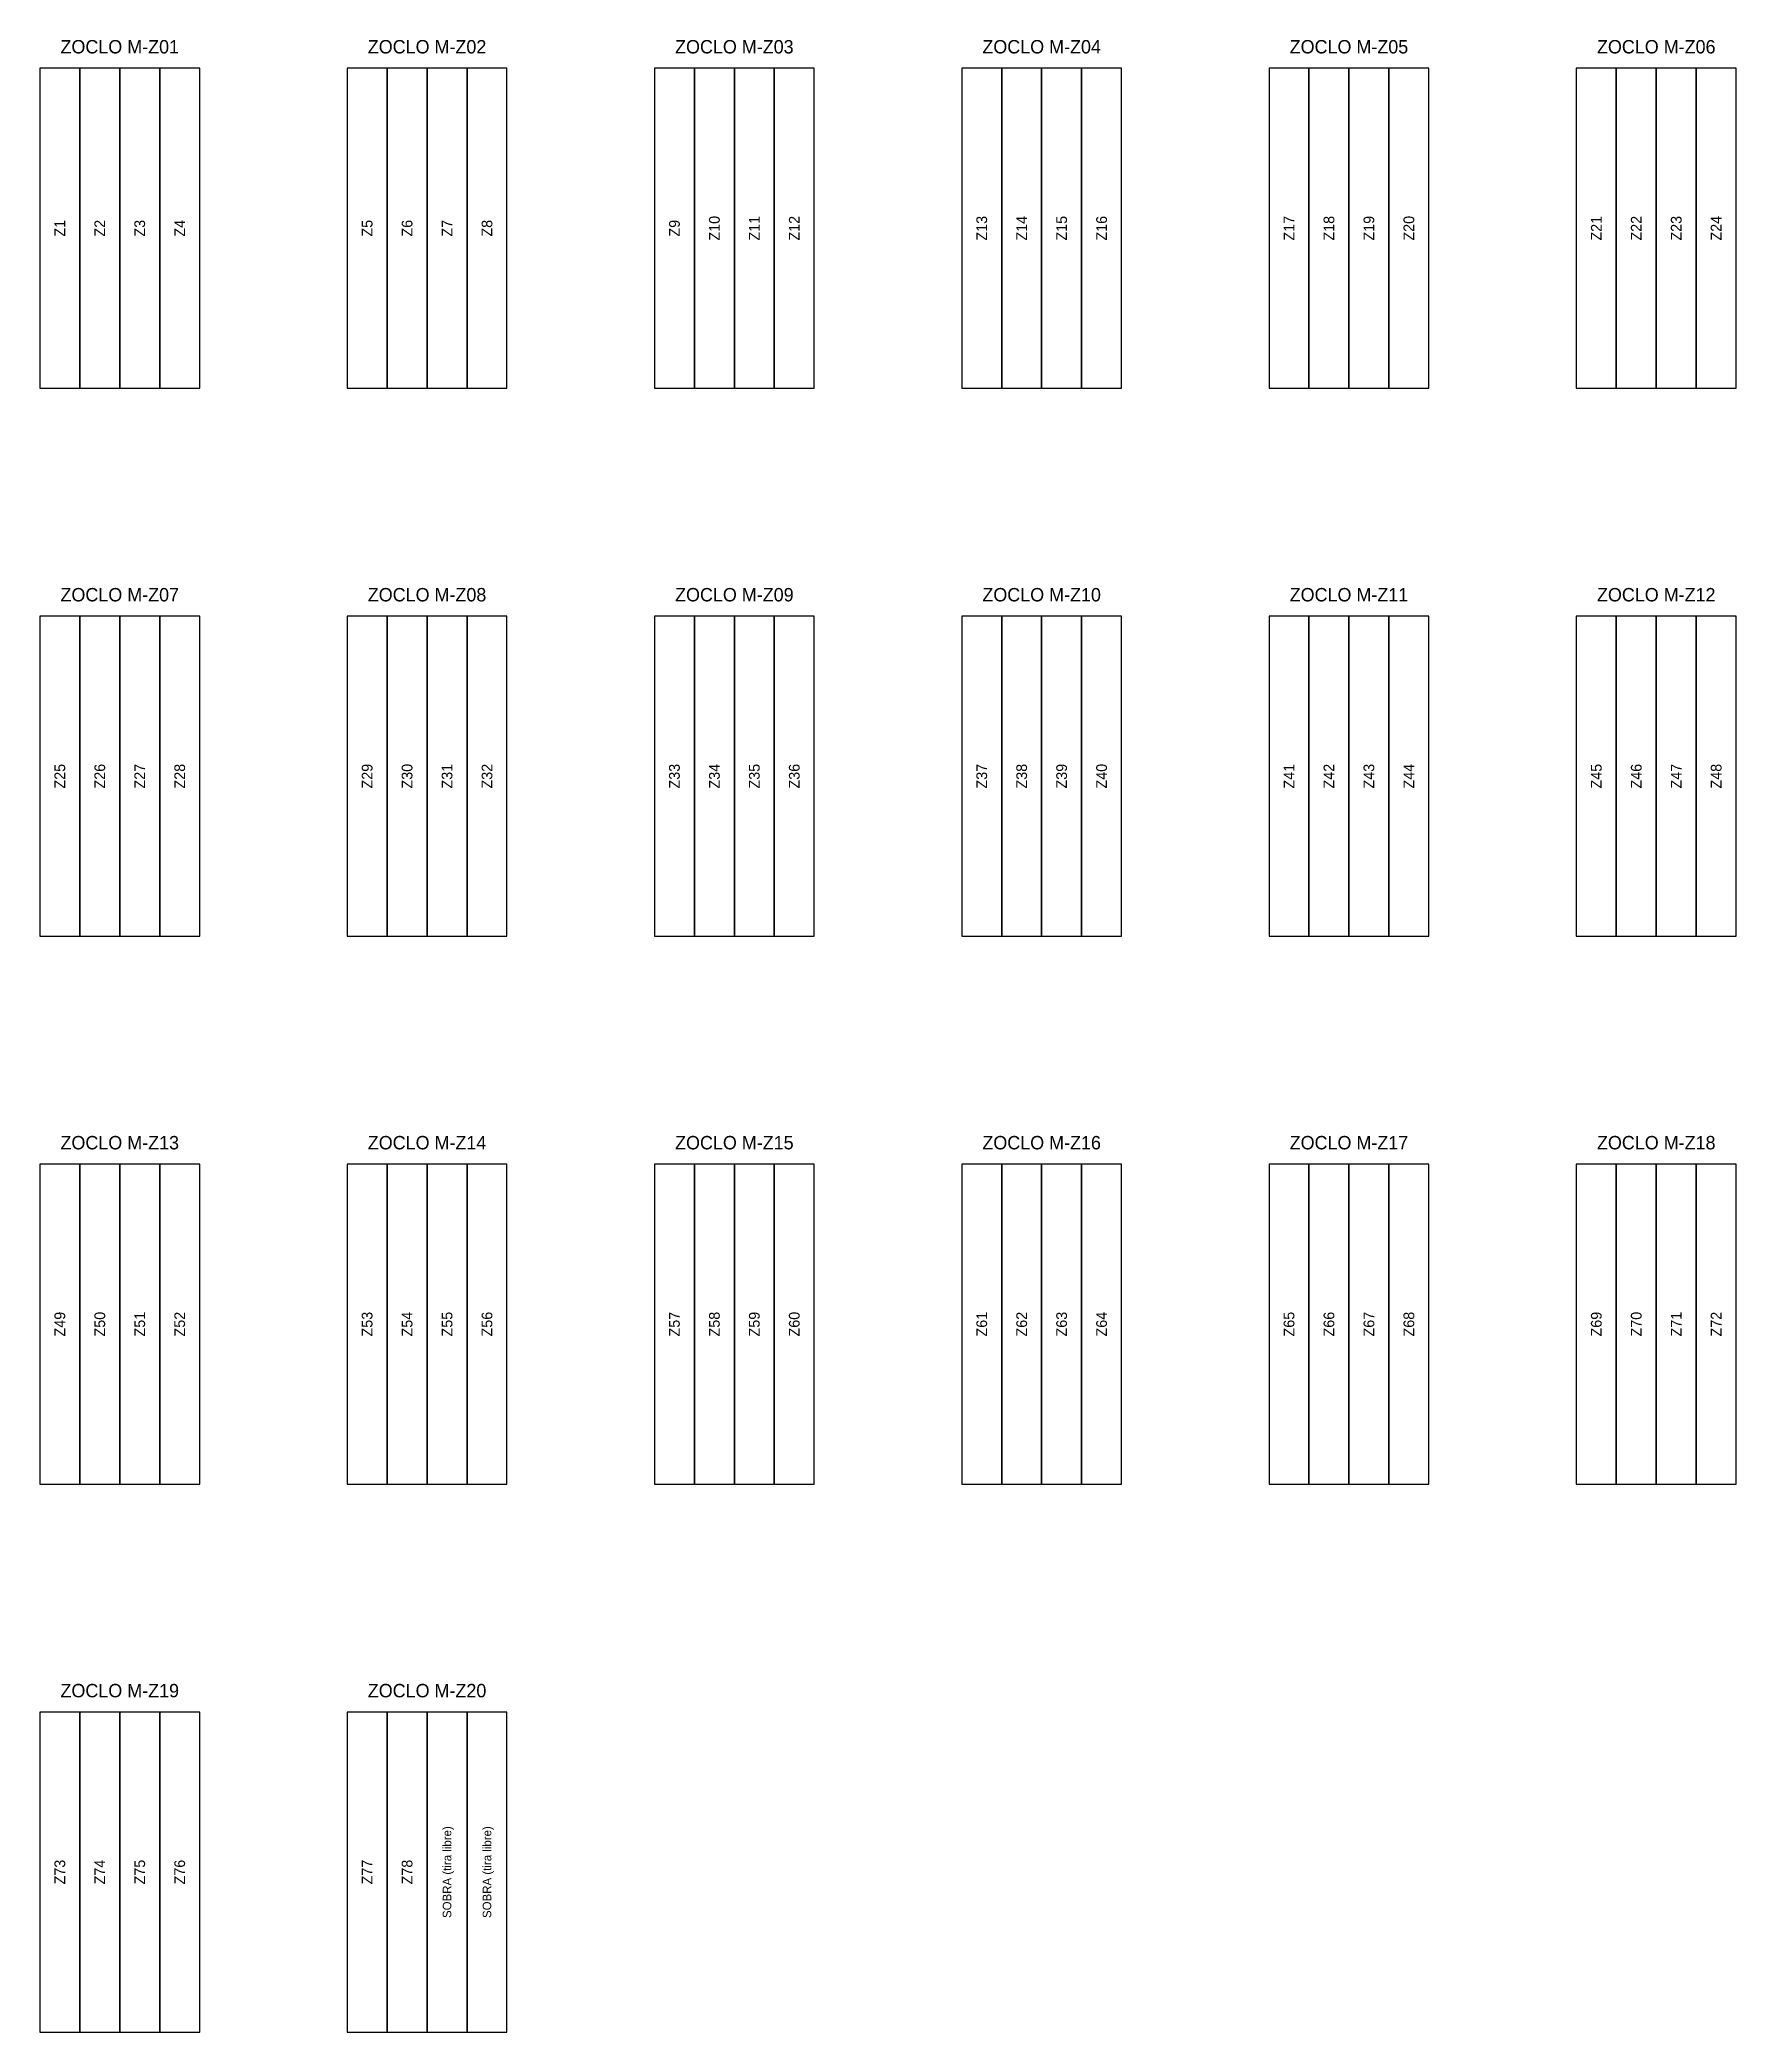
# Model space of a CAD drawing. Header units: metres. Extents: x 261.3 to 349, y -132.1 to -56.9.
# Drawn here: x 336.11 to 342.43, y -124.37 to -116.94 of the extents above; entities that cross this region are included whole.
import ezdxf
from ezdxf.enums import TextEntityAlignment as Align

# ---------------------------------------------------------------- set-up
doc = ezdxf.new("R2010")
doc.units = ezdxf.units.M
for name, color, linetype in [('ESCALERA-REGADERA-ZOCLO', 6, 'Continuous'), ('ESCALERA-REGADERA-ZOCLO-TEXTO', 7, 'Continuous'), ('PLAN-CORTE-SOBRANTES', 2, 'Continuous')]:
    doc.layers.add(name, color=color, linetype=linetype)

msp = doc.modelspace()

# ---------------------------------------------------------------- texts
at = {"layer": 'ESCALERA-REGADERA-ZOCLO-TEXTO'}
for s, p in [('ZOCLO M-Z01', (336.4065, -116.9643)), ('ZOCLO M-Z02', (337.5525, -116.9643)), ('ZOCLO M-Z03', (338.6985, -116.9643)), ('ZOCLO M-Z04', (339.8445, -116.9643)), ('ZOCLO M-Z05', (340.9905, -116.9643)), ('ZOCLO M-Z06', (342.1365, -116.9643)), ('ZOCLO M-Z07', (336.4065, -119.0083)), ('ZOCLO M-Z08', (337.5525, -119.0083)), ('ZOCLO M-Z09', (338.6985, -119.0083)), ('ZOCLO M-Z10', (339.8445, -119.0083)), ('ZOCLO M-Z11', (340.9905, -119.0083)), ('ZOCLO M-Z12', (342.1365, -119.0083)), ('ZOCLO M-Z13', (336.4065, -121.0523)), ('ZOCLO M-Z14', (337.5525, -121.0523)), ('ZOCLO M-Z15', (338.6985, -121.0523)), ('ZOCLO M-Z16', (339.8445, -121.0523)), ('ZOCLO M-Z17', (340.9905, -121.0523)), ('ZOCLO M-Z18', (342.1365, -121.0523)), ('ZOCLO M-Z19', (336.4065, -123.0963)), ('ZOCLO M-Z20', (337.5525, -123.0963))]:
    msp.add_text(s, height=0.05, dxfattribs=at).set_placement(p, align=Align.MIDDLE_CENTER)
for s, height, p in [('Z1', 0.04, (336.183, -117.6413)), ('Z2', 0.04, (336.332, -117.6413)), ('Z3', 0.04, (336.481, -117.6413)), ('Z4', 0.04, (336.63, -117.6413)), ('Z5', 0.04, (337.329, -117.6413)), ('Z6', 0.04, (337.478, -117.6413)), ('Z7', 0.04, (337.627, -117.6413)), ('Z8', 0.04, (337.776, -117.6413)), ('Z9', 0.04, (338.475, -117.6413)), ('Z10', 0.04, (338.624, -117.6413)), ('Z11', 0.04, (338.773, -117.6413)), ('Z12', 0.04, (338.922, -117.6413)), ('Z13', 0.04, (339.621, -117.6413)), ('Z14', 0.04, (339.77, -117.6413)), ('Z15', 0.04, (339.919, -117.6413)), ('Z16', 0.04, (340.068, -117.6413)), ('Z17', 0.04, (340.767, -117.6413)), ('Z18', 0.04, (340.916, -117.6413)), ('Z19', 0.04, (341.065, -117.6413)), ('Z20', 0.04, (341.214, -117.6413)), ('Z21', 0.04, (341.913, -117.6413)), ('Z22', 0.04, (342.062, -117.6413)), ('Z23', 0.04, (342.211, -117.6413)), ('Z24', 0.04, (342.36, -117.6413)), ('Z25', 0.04, (336.183, -119.6853)), ('Z26', 0.04, (336.332, -119.6853)), ('Z27', 0.04, (336.481, -119.6853)), ('Z28', 0.04, (336.63, -119.6853)), ('Z29', 0.04, (337.329, -119.6853)), ('Z30', 0.04, (337.478, -119.6853)), ('Z31', 0.04, (337.627, -119.6853)), ('Z32', 0.04, (337.776, -119.6853)), ('Z33', 0.04, (338.475, -119.6853)), ('Z34', 0.04, (338.624, -119.6853)), ('Z35', 0.04, (338.773, -119.6853)), ('Z36', 0.04, (338.922, -119.6853)), ('Z37', 0.04, (339.621, -119.6853)), ('Z38', 0.04, (339.77, -119.6853)), ('Z39', 0.04, (339.919, -119.6853)), ('Z40', 0.04, (340.068, -119.6853)), ('Z41', 0.04, (340.767, -119.6853)), ('Z42', 0.04, (340.916, -119.6853)), ('Z43', 0.04, (341.065, -119.6853)), ('Z44', 0.04, (341.214, -119.6853)), ('Z45', 0.04, (341.913, -119.6853)), ('Z46', 0.04, (342.062, -119.6853)), ('Z47', 0.04, (342.211, -119.6853)), ('Z48', 0.04, (342.36, -119.6853)), ('Z49', 0.04, (336.183, -121.7293)), ('Z50', 0.04, (336.332, -121.7293)), ('Z51', 0.04, (336.481, -121.7293)), ('Z52', 0.04, (336.63, -121.7293)), ('Z53', 0.04, (337.329, -121.7293)), ('Z54', 0.04, (337.478, -121.7293)), ('Z55', 0.04, (337.627, -121.7293)), ('Z56', 0.04, (337.776, -121.7293)), ('Z57', 0.04, (338.475, -121.7293)), ('Z58', 0.04, (338.624, -121.7293)), ('Z59', 0.04, (338.773, -121.7293)), ('Z60', 0.04, (338.922, -121.7293)), ('Z61', 0.04, (339.621, -121.7293)), ('Z62', 0.04, (339.77, -121.7293)), ('Z63', 0.04, (339.919, -121.7293)), ('Z64', 0.04, (340.068, -121.7293)), ('Z65', 0.04, (340.767, -121.7293)), ('Z66', 0.04, (340.916, -121.7293)), ('Z67', 0.04, (341.065, -121.7293)), ('Z68', 0.04, (341.214, -121.7293)), ('Z69', 0.04, (341.913, -121.7293)), ('Z70', 0.04, (342.062, -121.7293)), ('Z71', 0.04, (342.211, -121.7293)), ('Z72', 0.04, (342.36, -121.7293)), ('SOBRA (tira libre)', 0.032, (337.627, -123.7733)), ('SOBRA (tira libre)', 0.032, (337.776, -123.7733)), ('Z73', 0.04, (336.183, -123.7733)), ('Z74', 0.04, (336.332, -123.7733)), ('Z75', 0.04, (336.481, -123.7733)), ('Z76', 0.04, (336.63, -123.7733)), ('Z77', 0.04, (337.329, -123.7733)), ('Z78', 0.04, (337.478, -123.7733))]:
    msp.add_text(s, height=height, rotation=90, dxfattribs=at).set_placement(p, align=Align.MIDDLE_CENTER)

# ---------------------------------------------------------------- linework, layer by layer
at = {"layer": 'ESCALERA-REGADERA-ZOCLO'}
for points in [[(336.1085, -118.2383), (336.7045, -118.2383), (336.7045, -117.0443), (336.1085, -117.0443)], [(336.1085, -118.2383), (336.2575, -118.2383), (336.2575, -117.0443), (336.1085, -117.0443)], [(336.2575, -118.2383), (336.4065, -118.2383), (336.4065, -117.0443), (336.2575, -117.0443)], [(336.4065, -118.2383), (336.5555, -118.2383), (336.5555, -117.0443), (336.4065, -117.0443)], [(336.5555, -118.2383), (336.7045, -118.2383), (336.7045, -117.0443), (336.5555, -117.0443)], [(337.2545, -118.2383), (337.8505, -118.2383), (337.8505, -117.0443), (337.2545, -117.0443)], [(337.2545, -118.2383), (337.4035, -118.2383), (337.4035, -117.0443), (337.2545, -117.0443)], [(337.4035, -118.2383), (337.5525, -118.2383), (337.5525, -117.0443), (337.4035, -117.0443)], [(337.5525, -118.2383), (337.7015, -118.2383), (337.7015, -117.0443), (337.5525, -117.0443)], [(337.7015, -118.2383), (337.8505, -118.2383), (337.8505, -117.0443), (337.7015, -117.0443)], [(338.4005, -118.2383), (338.9965, -118.2383), (338.9965, -117.0443), (338.4005, -117.0443)], [(338.4005, -118.2383), (338.5495, -118.2383), (338.5495, -117.0443), (338.4005, -117.0443)], [(338.5495, -118.2383), (338.6985, -118.2383), (338.6985, -117.0443), (338.5495, -117.0443)], [(338.6985, -118.2383), (338.8475, -118.2383), (338.8475, -117.0443), (338.6985, -117.0443)], [(338.8475, -118.2383), (338.9965, -118.2383), (338.9965, -117.0443), (338.8475, -117.0443)], [(339.5465, -118.2383), (340.1425, -118.2383), (340.1425, -117.0443), (339.5465, -117.0443)], [(339.5465, -118.2383), (339.6955, -118.2383), (339.6955, -117.0443), (339.5465, -117.0443)], [(339.6955, -118.2383), (339.8445, -118.2383), (339.8445, -117.0443), (339.6955, -117.0443)], [(339.8445, -118.2383), (339.9935, -118.2383), (339.9935, -117.0443), (339.8445, -117.0443)], [(339.9935, -118.2383), (340.1425, -118.2383), (340.1425, -117.0443), (339.9935, -117.0443)], [(340.6925, -118.2383), (341.2885, -118.2383), (341.2885, -117.0443), (340.6925, -117.0443)], [(340.6925, -118.2383), (340.8415, -118.2383), (340.8415, -117.0443), (340.6925, -117.0443)], [(340.8415, -118.2383), (340.9905, -118.2383), (340.9905, -117.0443), (340.8415, -117.0443)], [(340.9905, -118.2383), (341.1395, -118.2383), (341.1395, -117.0443), (340.9905, -117.0443)], [(341.1395, -118.2383), (341.2885, -118.2383), (341.2885, -117.0443), (341.1395, -117.0443)], [(341.8385, -118.2383), (342.4345, -118.2383), (342.4345, -117.0443), (341.8385, -117.0443)], [(341.8385, -118.2383), (341.9875, -118.2383), (341.9875, -117.0443), (341.8385, -117.0443)], [(341.9875, -118.2383), (342.1365, -118.2383), (342.1365, -117.0443), (341.9875, -117.0443)], [(342.1365, -118.2383), (342.2855, -118.2383), (342.2855, -117.0443), (342.1365, -117.0443)], [(342.2855, -118.2383), (342.4345, -118.2383), (342.4345, -117.0443), (342.2855, -117.0443)], [(336.1085, -120.2823), (336.7045, -120.2823), (336.7045, -119.0883), (336.1085, -119.0883)], [(336.1085, -120.2823), (336.2575, -120.2823), (336.2575, -119.0883), (336.1085, -119.0883)], [(336.2575, -120.2823), (336.4065, -120.2823), (336.4065, -119.0883), (336.2575, -119.0883)], [(336.4065, -120.2823), (336.5555, -120.2823), (336.5555, -119.0883), (336.4065, -119.0883)], [(336.5555, -120.2823), (336.7045, -120.2823), (336.7045, -119.0883), (336.5555, -119.0883)], [(337.2545, -120.2823), (337.8505, -120.2823), (337.8505, -119.0883), (337.2545, -119.0883)], [(337.2545, -120.2823), (337.4035, -120.2823), (337.4035, -119.0883), (337.2545, -119.0883)], [(337.4035, -120.2823), (337.5525, -120.2823), (337.5525, -119.0883), (337.4035, -119.0883)], [(337.5525, -120.2823), (337.7015, -120.2823), (337.7015, -119.0883), (337.5525, -119.0883)], [(337.7015, -120.2823), (337.8505, -120.2823), (337.8505, -119.0883), (337.7015, -119.0883)], [(338.4005, -120.2823), (338.9965, -120.2823), (338.9965, -119.0883), (338.4005, -119.0883)], [(338.4005, -120.2823), (338.5495, -120.2823), (338.5495, -119.0883), (338.4005, -119.0883)], [(338.5495, -120.2823), (338.6985, -120.2823), (338.6985, -119.0883), (338.5495, -119.0883)], [(338.6985, -120.2823), (338.8475, -120.2823), (338.8475, -119.0883), (338.6985, -119.0883)], [(338.8475, -120.2823), (338.9965, -120.2823), (338.9965, -119.0883), (338.8475, -119.0883)], [(339.5465, -120.2823), (340.1425, -120.2823), (340.1425, -119.0883), (339.5465, -119.0883)], [(339.5465, -120.2823), (339.6955, -120.2823), (339.6955, -119.0883), (339.5465, -119.0883)], [(339.6955, -120.2823), (339.8445, -120.2823), (339.8445, -119.0883), (339.6955, -119.0883)], [(339.8445, -120.2823), (339.9935, -120.2823), (339.9935, -119.0883), (339.8445, -119.0883)], [(339.9935, -120.2823), (340.1425, -120.2823), (340.1425, -119.0883), (339.9935, -119.0883)], [(340.6925, -120.2823), (341.2885, -120.2823), (341.2885, -119.0883), (340.6925, -119.0883)], [(340.6925, -120.2823), (340.8415, -120.2823), (340.8415, -119.0883), (340.6925, -119.0883)], [(340.8415, -120.2823), (340.9905, -120.2823), (340.9905, -119.0883), (340.8415, -119.0883)], [(340.9905, -120.2823), (341.1395, -120.2823), (341.1395, -119.0883), (340.9905, -119.0883)], [(341.1395, -120.2823), (341.2885, -120.2823), (341.2885, -119.0883), (341.1395, -119.0883)], [(341.8385, -120.2823), (342.4345, -120.2823), (342.4345, -119.0883), (341.8385, -119.0883)], [(341.8385, -120.2823), (341.9875, -120.2823), (341.9875, -119.0883), (341.8385, -119.0883)], [(341.9875, -120.2823), (342.1365, -120.2823), (342.1365, -119.0883), (341.9875, -119.0883)], [(342.1365, -120.2823), (342.2855, -120.2823), (342.2855, -119.0883), (342.1365, -119.0883)], [(342.2855, -120.2823), (342.4345, -120.2823), (342.4345, -119.0883), (342.2855, -119.0883)], [(336.1085, -122.3263), (336.7045, -122.3263), (336.7045, -121.1323), (336.1085, -121.1323)], [(336.1085, -122.3263), (336.2575, -122.3263), (336.2575, -121.1323), (336.1085, -121.1323)], [(336.2575, -122.3263), (336.4065, -122.3263), (336.4065, -121.1323), (336.2575, -121.1323)], [(336.4065, -122.3263), (336.5555, -122.3263), (336.5555, -121.1323), (336.4065, -121.1323)], [(336.5555, -122.3263), (336.7045, -122.3263), (336.7045, -121.1323), (336.5555, -121.1323)], [(337.2545, -122.3263), (337.8505, -122.3263), (337.8505, -121.1323), (337.2545, -121.1323)], [(337.2545, -122.3263), (337.4035, -122.3263), (337.4035, -121.1323), (337.2545, -121.1323)], [(337.4035, -122.3263), (337.5525, -122.3263), (337.5525, -121.1323), (337.4035, -121.1323)], [(337.5525, -122.3263), (337.7015, -122.3263), (337.7015, -121.1323), (337.5525, -121.1323)], [(337.7015, -122.3263), (337.8505, -122.3263), (337.8505, -121.1323), (337.7015, -121.1323)], [(338.4005, -122.3263), (338.9965, -122.3263), (338.9965, -121.1323), (338.4005, -121.1323)], [(338.4005, -122.3263), (338.5495, -122.3263), (338.5495, -121.1323), (338.4005, -121.1323)], [(338.5495, -122.3263), (338.6985, -122.3263), (338.6985, -121.1323), (338.5495, -121.1323)], [(338.6985, -122.3263), (338.8475, -122.3263), (338.8475, -121.1323), (338.6985, -121.1323)], [(338.8475, -122.3263), (338.9965, -122.3263), (338.9965, -121.1323), (338.8475, -121.1323)], [(339.5465, -122.3263), (340.1425, -122.3263), (340.1425, -121.1323), (339.5465, -121.1323)], [(339.5465, -122.3263), (339.6955, -122.3263), (339.6955, -121.1323), (339.5465, -121.1323)], [(339.6955, -122.3263), (339.8445, -122.3263), (339.8445, -121.1323), (339.6955, -121.1323)], [(339.8445, -122.3263), (339.9935, -122.3263), (339.9935, -121.1323), (339.8445, -121.1323)], [(339.9935, -122.3263), (340.1425, -122.3263), (340.1425, -121.1323), (339.9935, -121.1323)], [(340.6925, -122.3263), (341.2885, -122.3263), (341.2885, -121.1323), (340.6925, -121.1323)], [(340.6925, -122.3263), (340.8415, -122.3263), (340.8415, -121.1323), (340.6925, -121.1323)], [(340.8415, -122.3263), (340.9905, -122.3263), (340.9905, -121.1323), (340.8415, -121.1323)], [(340.9905, -122.3263), (341.1395, -122.3263), (341.1395, -121.1323), (340.9905, -121.1323)], [(341.1395, -122.3263), (341.2885, -122.3263), (341.2885, -121.1323), (341.1395, -121.1323)], [(341.8385, -122.3263), (342.4345, -122.3263), (342.4345, -121.1323), (341.8385, -121.1323)], [(341.8385, -122.3263), (341.9875, -122.3263), (341.9875, -121.1323), (341.8385, -121.1323)], [(341.9875, -122.3263), (342.1365, -122.3263), (342.1365, -121.1323), (341.9875, -121.1323)], [(342.1365, -122.3263), (342.2855, -122.3263), (342.2855, -121.1323), (342.1365, -121.1323)], [(342.2855, -122.3263), (342.4345, -122.3263), (342.4345, -121.1323), (342.2855, -121.1323)], [(336.1085, -124.3703), (336.7045, -124.3703), (336.7045, -123.1763), (336.1085, -123.1763)], [(336.1085, -124.3703), (336.2575, -124.3703), (336.2575, -123.1763), (336.1085, -123.1763)], [(336.2575, -124.3703), (336.4065, -124.3703), (336.4065, -123.1763), (336.2575, -123.1763)], [(336.4065, -124.3703), (336.5555, -124.3703), (336.5555, -123.1763), (336.4065, -123.1763)], [(336.5555, -124.3703), (336.7045, -124.3703), (336.7045, -123.1763), (336.5555, -123.1763)], [(337.2545, -124.3703), (337.8505, -124.3703), (337.8505, -123.1763), (337.2545, -123.1763)], [(337.2545, -124.3703), (337.4035, -124.3703), (337.4035, -123.1763), (337.2545, -123.1763)], [(337.4035, -124.3703), (337.5525, -124.3703), (337.5525, -123.1763), (337.4035, -123.1763)]]:
    msp.add_lwpolyline(points, close=True, dxfattribs=at)
at = {"layer": 'PLAN-CORTE-SOBRANTES'}
for points in [[(337.5525, -124.3703), (337.7015, -124.3703), (337.7015, -123.1763), (337.5525, -123.1763)], [(337.7015, -124.3703), (337.8505, -124.3703), (337.8505, -123.1763), (337.7015, -123.1763)]]:
    msp.add_lwpolyline(points, close=True, dxfattribs=at)

msp.set_redraw_order([(e.dxf.handle, doc.entitydb.next_handle()) for e in msp.query("TEXT MTEXT ATTDEF DIMENSION ARC_DIMENSION")])  # texts and dimensions are drawn at this point

doc.saveas('drawing.dxf')
